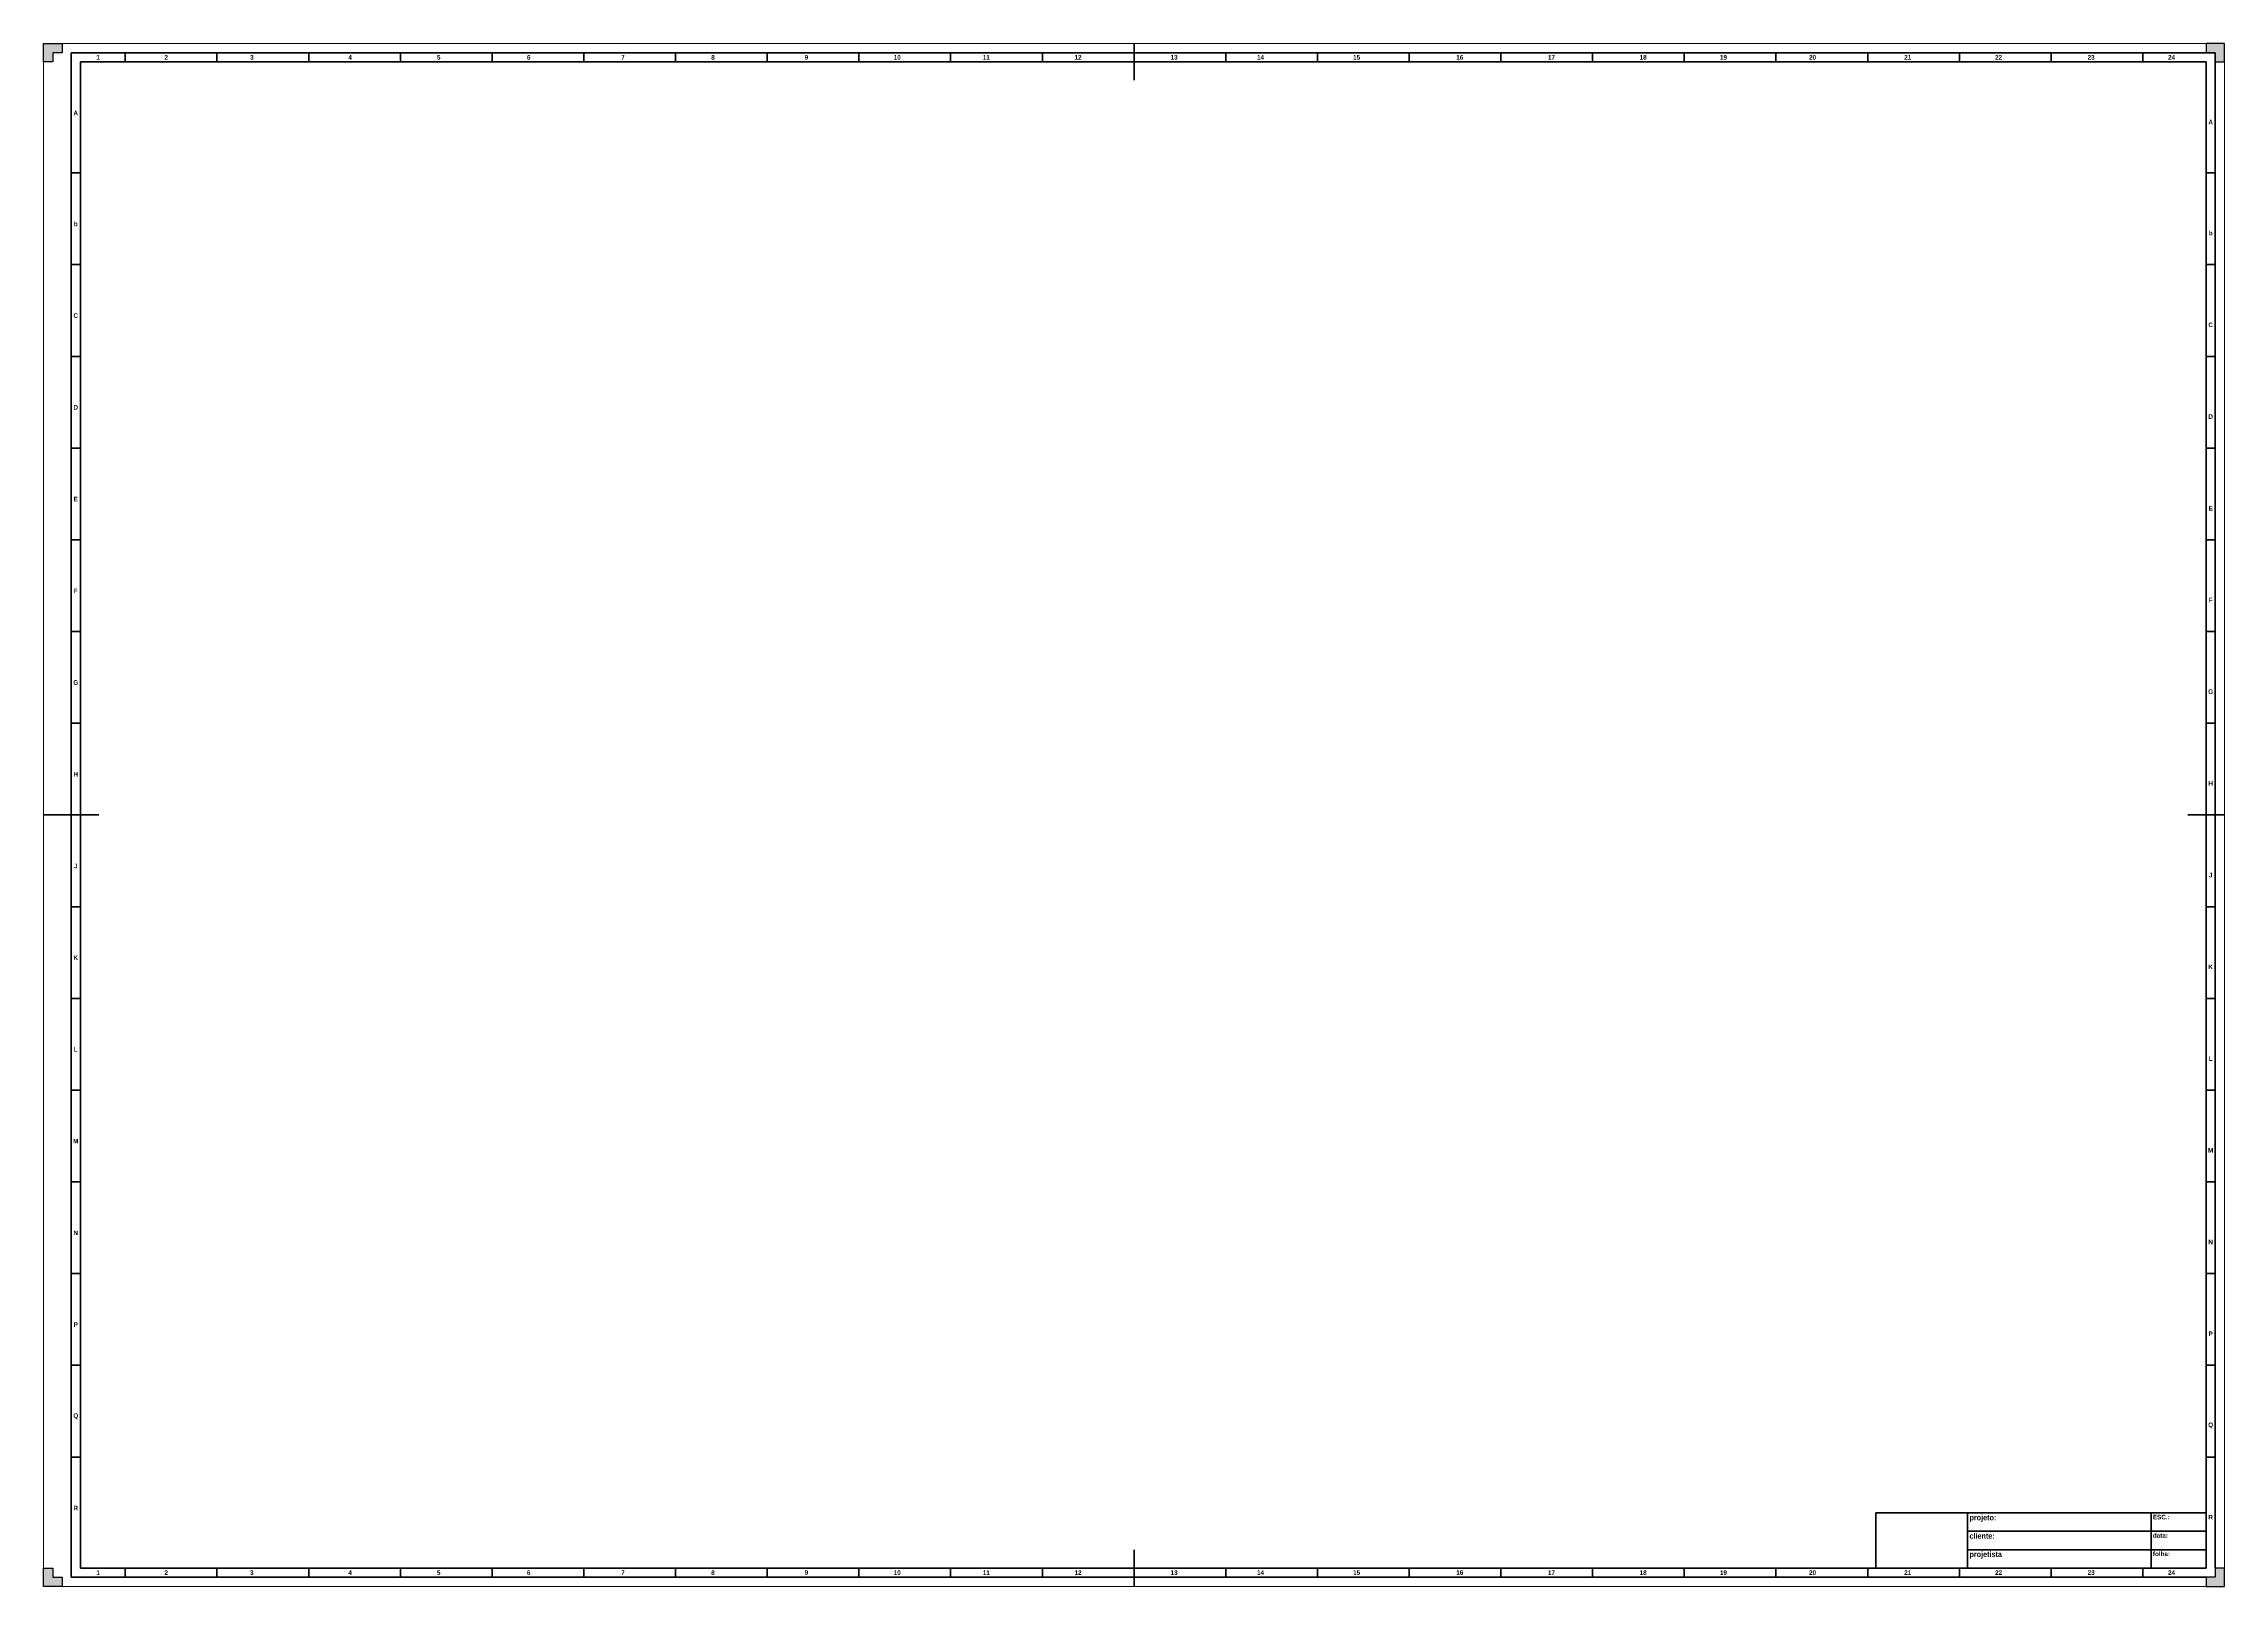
# Paper-space layout 'A0' of a CAD drawing. Header units: millimetres. Extents: x 223 to 1412, y 662 to 1503.
import ezdxf

# ---------------------------------------------------------------- set-up
doc = ezdxf.new("R2010")
doc.units = ezdxf.units.MM
for name, color, linetype, lineweight in [('Linha de folha', 106, 'Continuous', 18), ('Linha_MargemA0A1', 106, 'Continuous', 100), ('Marca_Centro', 106, 'Continuous', 70), ('Sistema_Malha', 106, 'Continuous', 35)]:
    doc.layers.add(name, color=color, linetype=linetype, lineweight=lineweight)
doc.layers.add('Marca_corte', color=7, linetype='Continuous')
doc.layers.add('texto_legenda', color=174, linetype='Continuous')
doc.styles.add('Texto legenda', font='techb___.ttf')

psp = doc.layouts.new('A0')

# ---------------------------------------------------------------- hatches: boundary and pattern name
at = {"layer": 'Marca_corte'}
h = psp.add_hatch(color=256, dxfattribs=at)
h.dxf.hatch_style = 1
h.paths.add_polyline_path([(232.8, 1502.7), (222.8, 1502.7), (222.8, 1492.7), (227.8, 1492.7), (227.8, 1497.7), (232.8, 1497.7)])
h.paths.add_polyline_path([(1411.8, 1502.7), (1401.8, 1502.7), (1401.8, 1497.7), (1406.8, 1497.7), (1406.8, 1492.7), (1411.8, 1492.7)])
h.paths.add_polyline_path([(1411.8, 671.7), (1406.8, 671.7), (1406.8, 666.7), (1401.8, 666.7), (1401.8, 661.7), (1411.8, 661.7)])
h.paths.add_polyline_path([(232.8, 666.7), (227.8, 666.7), (227.8, 671.7), (222.8, 671.7), (222.8, 661.7), (232.8, 661.7)])

# ---------------------------------------------------------------- linework, layer by layer
at = {"layer": 'Linha de folha'}
for p, q in [((222.8, 661.7), (222.8, 1502.7)), ((222.8, 1502.7), (1411.8, 1502.7)), ((1411.8, 1502.7), (1411.8, 661.7)), ((1411.8, 661.7), (222.8, 661.7))]:
    psp.add_line(p, q, dxfattribs=at)
at = {"layer": 'Linha_MargemA0A1'}
for p, q in [((237.8, 666.7), (237.8, 1497.7)), ((237.8, 1497.7), (1406.8, 1497.7)), ((242.8, 671.7), (242.8, 1492.7)), ((242.8, 1492.7), (1401.8, 1492.7)), ((1401.8, 1492.7), (1401.8, 671.7)), ((1406.8, 1497.7), (1406.8, 671.7)), ((1401.8, 666.7), (237.8, 666.7)), ((1401.8, 671.7), (242.8, 671.7))]:
    psp.add_line(p, q, dxfattribs=at)
at = {"layer": 'Marca_Centro'}
for p, q in [((817.3, 1502.7), (817.3, 1482.7)), ((267.3, 1497.7), (267.3, 1492.7)), ((317.3, 1497.7), (317.3, 1492.7)), ((367.3, 1497.7), (367.3, 1492.7)), ((417.3, 1497.7), (417.3, 1492.7)), ((467.3, 1497.7), (467.3, 1492.7)), ((517.3, 1497.7), (517.3, 1492.7)), ((567.3, 1497.7), (567.3, 1492.7)), ((617.3, 1497.7), (617.3, 1492.7)), ((667.3, 1497.7), (667.3, 1492.7)), ((717.3, 1497.7), (717.3, 1492.7)), ((767.3, 1497.7), (767.3, 1492.7)), ((867.3, 1497.7), (867.3, 1492.7)), ((917.3, 1497.7), (917.3, 1492.7)), ((967.3, 1497.7), (967.3, 1492.7)), ((1017.3, 1497.7), (1017.3, 1492.7)), ((1067.3, 1497.7), (1067.3, 1492.7)), ((1117.3, 1497.7), (1117.3, 1492.7)), ((1167.3, 1497.7), (1167.3, 1492.7)), ((1217.3, 1497.7), (1217.3, 1492.7)), ((1267.3, 1497.7), (1267.3, 1492.7)), ((1317.3, 1497.7), (1317.3, 1492.7)), ((1367.3, 1497.7), (1367.3, 1492.7)), ((237.8, 1432.2), (242.8, 1432.2)), ((1406.8, 1432.2), (1401.8, 1432.2)), ((237.8, 1382.2), (242.8, 1382.2)), ((1406.8, 1382.2), (1401.8, 1382.2)), ((237.8, 1332.2), (242.8, 1332.2)), ((1406.8, 1332.2), (1401.8, 1332.2)), ((237.8, 1282.2), (242.8, 1282.2)), ((1406.8, 1282.2), (1401.8, 1282.2)), ((237.8, 1232.2), (242.8, 1232.2)), ((1406.8, 1232.2), (1401.8, 1232.2)), ((237.8, 1182.2), (242.8, 1182.2)), ((1406.8, 1182.2), (1401.8, 1182.2)), ((237.8, 1132.2), (242.8, 1132.2)), ((1406.8, 1132.2), (1401.8, 1132.2)), ((222.8, 1082.2), (252.8, 1082.2)), ((1411.8, 1082.2), (1391.8, 1082.2)), ((1411.8, 1082.2), (1391.8, 1082.2)), ((237.8, 1032.2), (242.8, 1032.2)), ((237.8, 1032.2), (242.8, 1032.2)), ((1406.8, 1032.2), (1401.8, 1032.2)), ((237.8, 982.2), (242.8, 982.2)), ((1406.8, 982.2), (1401.8, 982.2)), ((237.8, 932.2), (242.8, 932.2)), ((1406.8, 932.2), (1401.8, 932.2)), ((237.8, 882.2), (242.8, 882.2)), ((1406.8, 882.2), (1401.8, 882.2)), ((237.8, 832.2), (242.8, 832.2)), ((1406.8, 832.2), (1401.8, 832.2)), ((237.8, 782.2), (242.8, 782.2)), ((1406.8, 782.2), (1401.8, 782.2)), ((237.8, 732.2), (242.8, 732.2)), ((1406.8, 732.2), (1401.8, 732.2)), ((817.3, 661.7), (817.3, 681.7)), ((267.3, 666.7), (267.3, 671.7)), ((317.3, 666.7), (317.3, 671.7)), ((367.3, 666.7), (367.3, 671.7)), ((417.3, 666.7), (417.3, 671.7)), ((467.3, 666.7), (467.3, 671.7)), ((517.3, 666.7), (517.3, 671.7)), ((567.3, 666.7), (567.3, 671.7)), ((617.3, 666.7), (617.3, 671.7)), ((667.3, 666.7), (667.3, 671.7)), ((717.3, 666.7), (717.3, 671.7)), ((767.3, 666.7), (767.3, 671.7)), ((867.3, 666.7), (867.3, 671.7)), ((917.3, 666.7), (917.3, 671.7)), ((967.3, 666.7), (967.3, 671.7)), ((1017.3, 666.7), (1017.3, 671.7)), ((1067.3, 666.7), (1067.3, 671.7)), ((1117.3, 666.7), (1117.3, 671.7)), ((1167.3, 666.7), (1167.3, 671.7)), ((1217.3, 666.7), (1217.3, 671.7)), ((1267.3, 666.7), (1267.3, 671.7)), ((1317.3, 666.7), (1317.3, 671.7)), ((1367.3, 666.7), (1367.3, 671.7))]:
    psp.add_line(p, q, dxfattribs=at)
at = {"layer": 'Marca_corte'}
for points in [[(232.8, 1502.7), (232.8, 1497.7), (227.8, 1497.7), (227.8, 1492.7), (222.8, 1492.7), (222.8, 1502.7)], [(1401.8, 1502.7), (1401.8, 1497.7), (1406.8, 1497.7), (1406.8, 1492.7), (1411.8, 1492.7), (1411.8, 1502.7)], [(222.8, 671.7), (227.8, 671.7), (227.8, 666.7), (232.8, 666.7), (232.8, 661.7), (222.8, 661.7)], [(1411.8, 671.7), (1406.8, 671.7), (1406.8, 666.7), (1401.8, 666.7), (1401.8, 661.7), (1411.8, 661.7)]]:
    psp.add_lwpolyline(points, close=True, dxfattribs=at)
at = {"layer": 'Sistema_Malha'}
for p, q in [((1401.8, 701.7), (1221.8, 701.7)), ((1221.8, 701.7), (1221.8, 671.7)), ((1271.8, 701.7), (1271.8, 671.7)), ((1371.8, 671.7), (1371.8, 701.7)), ((1401.8, 691.7), (1271.8, 691.7)), ((1401.8, 681.7), (1271.8, 681.7))]:
    psp.add_line(p, q, dxfattribs=at)

# ---------------------------------------------------------------- texts
at = {"layer": 'Sistema_Malha', "char_height": 2.5, "style": 'Texto legenda'}
for s, width, heights, insert, attachment_point in [('1', 29.5, [0], (252.5, 1495.2), 5), ('1', 29.5, [0], (252.5, 1495.2), 5), ('                2', 29.5, [0], (282, 1495.2), 5), ('         3', 29.5, [0], (332, 1495.2), 5), ('      4', 29.5, [0], (387, 1495.2), 5), ('             5', 29.5, [0], (432, 1495.2), 5), ('           6', 29.5, [0], (482, 1495.2), 5), ('              7   ', 29.5, [0], (532, 1495.2), 5), ('            8  ', 29.5, [0], (582, 1495.2), 5), ('              9', 29.5, [0], (632, 1495.2), 5), ('             10', 29.5, [0], (682, 1495.2), 5), ('          11', 29.5, [0], (732, 1495.2), 5), ('          12', 29.5, [0], (782, 1495.2), 5), ('               13', 29.5, [0], (832, 1495.2), 5), ('         14', 29.5, [0], (882, 1495.2), 5), ('              15', 29.5, [0], (932, 1495.2), 5), ('16', 29.5, [0], (996.8, 1495.2), 6), ('17', 29.5, [0], (1046.8, 1495.2), 6), ('18', 29.5, [0], (1096.8, 1495.2), 6), ('              19', 29.5, [0], (1132, 1495.2), 5), ('           20', 29.5, [0], (1182, 1495.2), 5), ('               21', 29.5, [0], (1232, 1495.2), 5), ('              22', 29.5, [0], (1282, 1495.2), 5), ('               23', 29.5, [0], (1332, 1495.2), 5), ('  24', 29.5, [0], (1382, 1495.2), 5), ('A', 5, [0], (240.3, 1464.9), 5), ('A', 5, [0], (1404.3, 1459.9), 5), ('b', 5, [0], (240.3, 1404.4), 5), ('b', 5, [0], (1404.3, 1399.4), 5), ('C', 5, [0], (240.3, 1354.4), 5), ('C', 5, [0], (1404.3, 1349.4), 5), ('D', 5, [0], (240.3, 1304.4), 5), ('D', 5, [0], (1404.3, 1299.4), 5), ('E', 5, [0], (240.3, 1254.4), 5), ('E', 5, [0], (1404.3, 1249.4), 5), ('F', 5, [0], (240.3, 1204.4), 5), ('F', 5, [0], (1404.3, 1199.4), 5), ('G', 5, [0], (240.3, 1154.4), 5), ('G', 5, [0], (1404.3, 1149.4), 5), ('H', 5, [0], (240.3, 1104.4), 5), ('H', 5, [0], (1404.3, 1099.4), 5), ('\\pxt1;J', 9.664, [4.86], (240.3, 1054.4), 5), ('\\pxt1;J', 9.664, [4.86], (1404.3, 1049.4), 5), ('K', 5, [0], (240.3, 1004.4), 5), ('K', 5, [0], (1404.3, 999.4), 5), ('L', 5, [0], (240.3, 954.4), 5), ('L', 5, [0], (1404.3, 949.4), 5), ('M', 5, [2.53], (240.3, 904.4), 5), ('M', 5, [2.53], (1404.3, 899.4), 5), ('N', 5, [0], (240.3, 854.4), 5), ('N', 5, [0], (1404.3, 849.4), 5), ('P', 5, [0], (240.3, 804.4), 5), ('P', 5, [0], (1404.3, 799.4), 5), ('Q', 5, [0], (240.3, 754.4), 5), ('Q', 5, [0], (1404.3, 749.4), 5), ('R', 5, [2.53], (240.3, 704.4), 5), ('R', 5, [2.53], (1404.3, 699.4), 5), ('1', 29.5, [0], (252.5, 669.2), 5), ('                2', 29.5, [0], (282, 669.2), 5), ('         3', 29.5, [0], (332, 669.2), 5), ('      4', 29.5, [0], (387, 669.2), 5), ('             5', 29.5, [0], (432, 669.2), 5), ('           6', 29.5, [0], (482, 669.2), 5), ('              7   ', 29.5, [0], (532, 669.2), 5), ('            8  ', 29.5, [0], (582, 669.2), 5), ('              9', 29.5, [0], (632, 669.2), 5), ('             10', 29.5, [0], (682, 669.2), 5), ('          11', 29.5, [0], (732, 669.2), 5), ('          12', 29.5, [0], (782, 669.2), 5), ('               13', 29.5, [0], (832, 669.2), 5), ('         14', 29.5, [0], (882, 669.2), 5), ('              15', 29.5, [0], (932, 669.2), 5), ('16', 29.5, [0], (996.8, 669.2), 6), ('17', 29.5, [0], (1046.8, 669.2), 6), ('18', 29.5, [0], (1096.8, 669.2), 6), ('              19', 29.5, [0], (1132, 669.2), 5), ('           20', 29.5, [0], (1182, 669.2), 5), ('               21', 29.5, [0], (1232, 669.2), 5), ('              22', 29.5, [0], (1282, 669.2), 5), ('               23', 29.5, [0], (1332, 669.2), 5), ('  24', 29.5, [0], (1382, 669.2), 5)]:
    psp.add_mtext_dynamic_manual_height_columns(s, width=width, gutter_width=12.5, heights=heights, dxfattribs=dict(at, insert=insert, attachment_point=attachment_point))
at = {"layer": 'texto_legenda', "attachment_point": 1, "style": 'Texto legenda'}
for s, width, insert, char_height in [('\\pxt4;cliente:', 100, (1272.8, 690.7), 3), ('\\pxt4;projeto:', 100, (1272.8, 700.7), 3), ('data:', 30, (1372.8, 690.7), 2.5), ('ESC.:', 30, (1372.8, 700.7), 2.5), ('\\pxt4;projetista', 100, (1272.8, 680.7), 3), ('folha:', 30, (1372.8, 680.7), 2.5)]:
    psp.add_mtext_dynamic_manual_height_columns(s, width=width, gutter_width=12.5, heights=[0], dxfattribs=dict(at, insert=insert, char_height=char_height))

doc.saveas('drawing.dxf')
